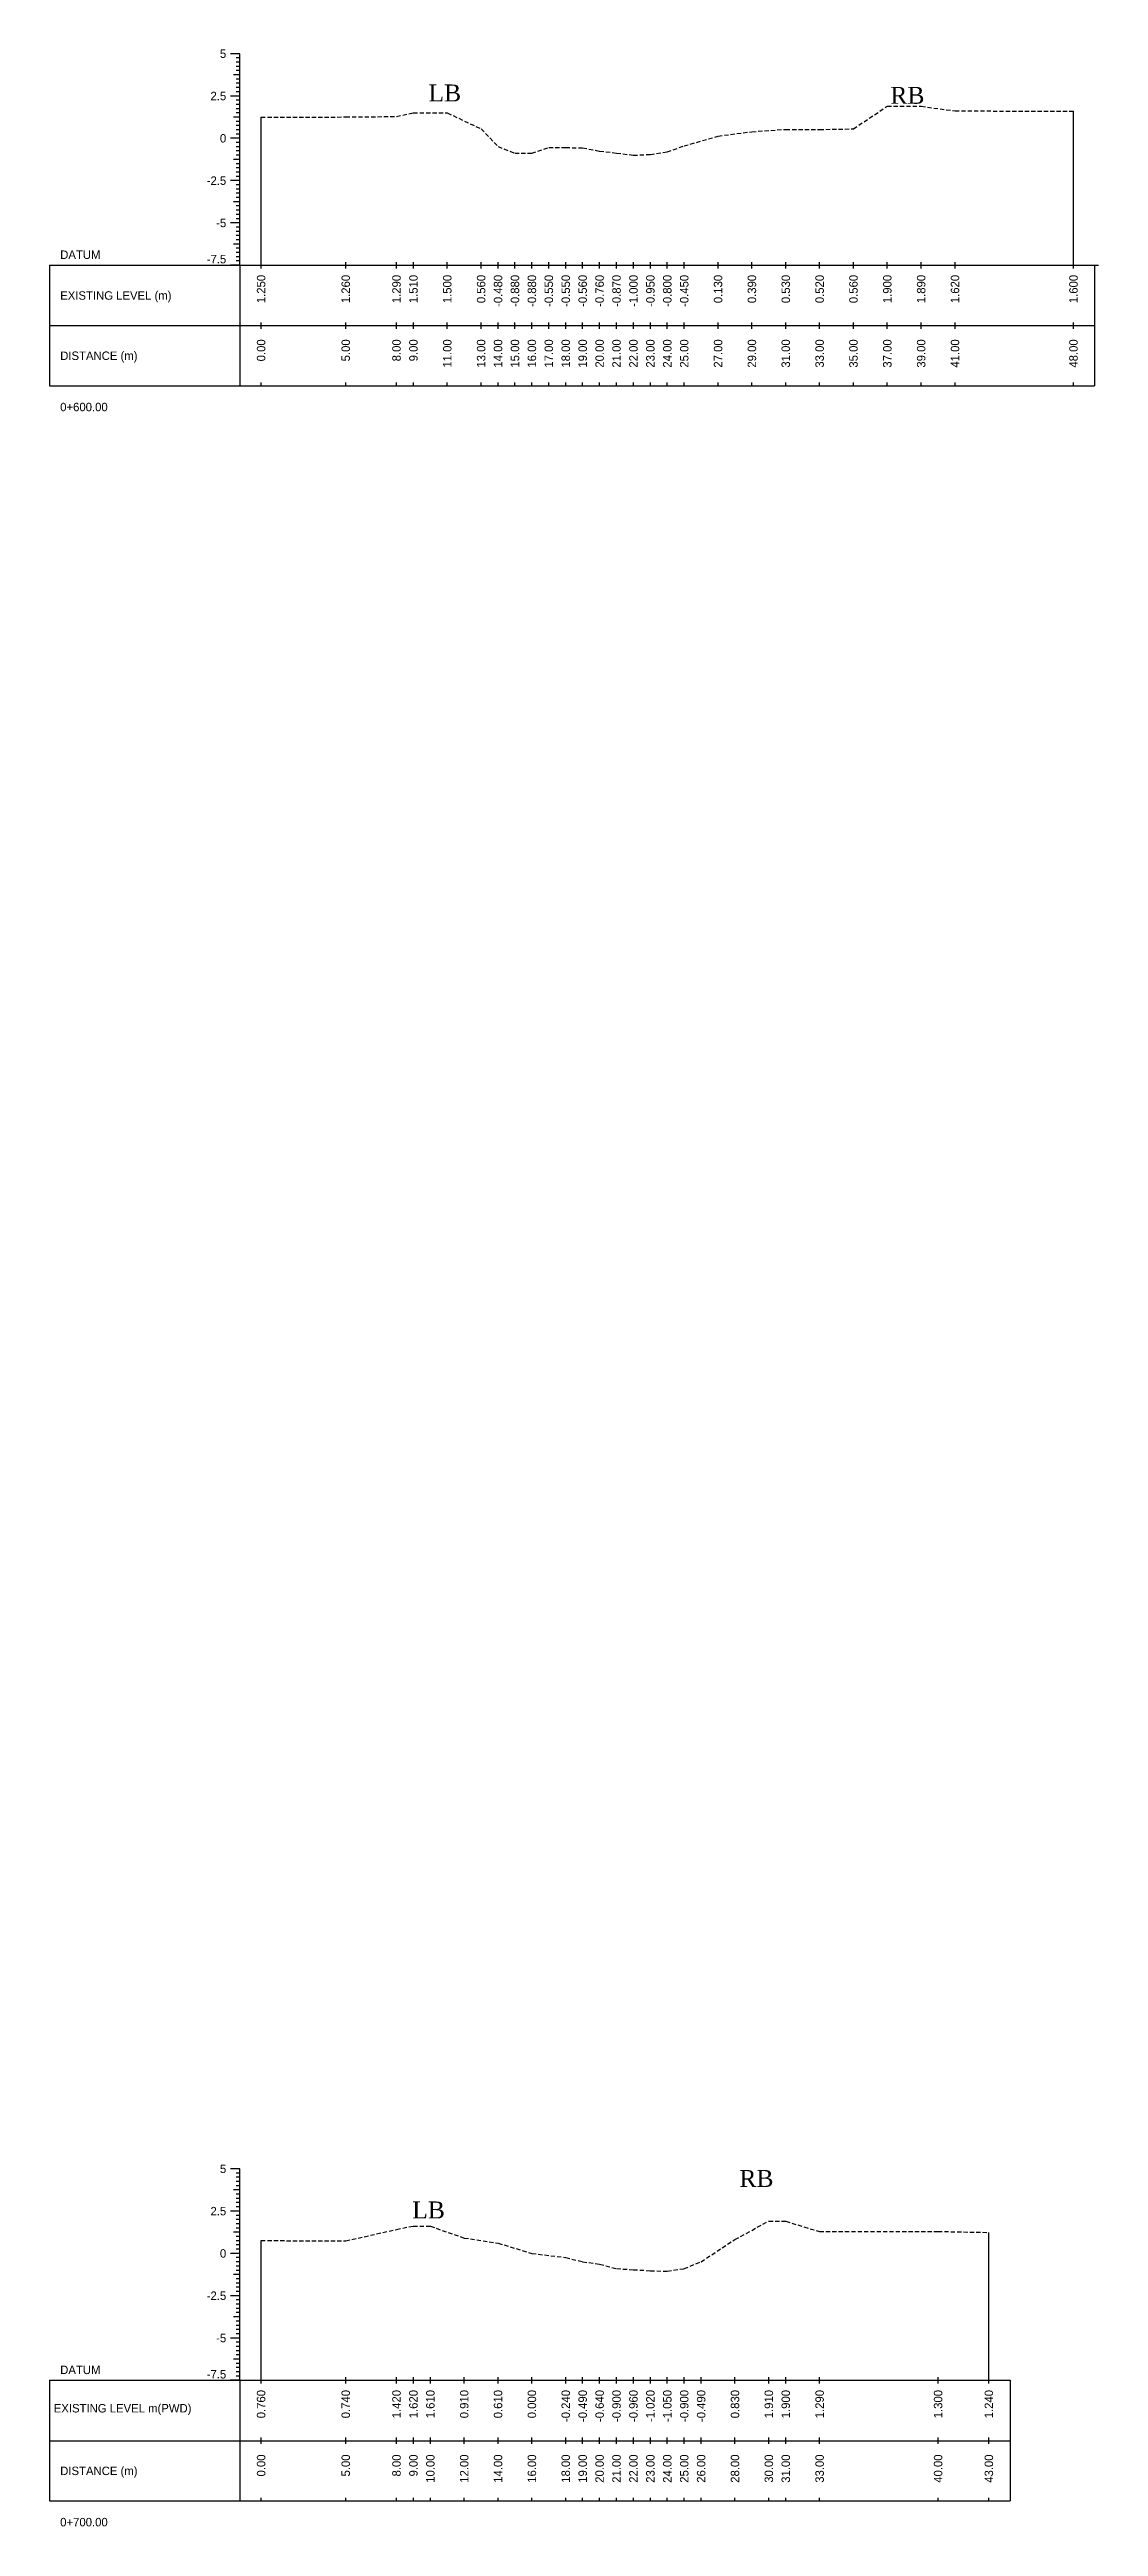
# Model space of a CAD drawing. Header units: inches. Extents: x 3247 to 4722, y -1199 to -293.
# Drawn here: x 3672.9 to 3734.9, y -1108.4 to -962 of the extents above; entities that cross this region are included whole.
import ezdxf
from ezdxf.enums import TextEntityAlignment as Align

# ---------------------------------------------------------------- set-up
doc = ezdxf.new("R2010")
doc.units = ezdxf.units.IN
doc.header["$MEASUREMENT"] = 0
doc.linetypes.add('HIDDEN', pattern=[0.375, 0.25, -0.125])
doc.layers.add('CS_Drawing', color=7, linetype='Continuous')
doc.layers.add('GL', color=3, linetype='HIDDEN')
doc.styles.add('romans', font='romans.shx')

msp = doc.modelspace()

# ---------------------------------------------------------------- texts
at = {"char_height": 1, "width": 685.1065, "attachment_point": 1, "style": 'romans'}
for s, insert in [('{\\fTimes New Roman|b0|i0|c0|p18;LB}', (3695.29, -964.04)), ('{\\fTimes New Roman|b0|i0|c0|p18;RB}', (3722.58, -964.18)), ('{\\fTimes New Roman|b0|i0|c0|p18;RB}', (3713.66, -1087.29)), ('{\\fTimes New Roman|b0|i0|c0|p18;LB}', (3694.33, -1089.15))]:
    msp.add_mtext(s, dxfattribs=dict(at, insert=insert))
at = {"layer": 'CS_Drawing'}
for s, p in [('5', (3683.34, -962.22)), ('2.5', (3683.34, -964.72)), ('0', (3683.34, -967.22)), ('-2.5', (3683.34, -969.72)), ('-5', (3683.34, -972.22)), ('5', (3683.34, -1087.22)), ('2.5', (3683.34, -1089.72)), ('0', (3683.34, -1092.22)), ('-2.5', (3683.34, -1094.72)), ('-5', (3683.34, -1097.22))]:
    msp.add_text(s, height=0.5, dxfattribs=at).set_placement(p, align=Align.MIDDLE_RIGHT)
for s, p in [('DATUM', (3673.53, -974.1)), ('EXISTING LEVEL (m)', (3673.53, -976.51)), ('DISTANCE (m)', (3673.53, -980.07)), ('0+600.00', (3673.53, -983.1)), ('DATUM', (3673.53, -1099.1)), ('EXISTING LEVEL m(PWD)', (3673.15, -1101.37)), ('DISTANCE (m)', (3673.53, -1105.07)), ('0+700.00', (3673.53, -1108.1))]:
    msp.add_text(s, height=0.5, dxfattribs=at).set_placement(p, align=Align.MIDDLE_LEFT)
for p in [(3683.34, -974.61), (3683.34, -1099.61)]:
    msp.add_text('-7.5', height=0.5, dxfattribs=at).set_placement(p, align=Align.RIGHT)
for s, p in [('1.250', (3685.4, -975.29)), ('1.260', (3690.4, -975.29)), ('1.290', (3693.4, -975.29)), ('1.510', (3694.4, -975.29)), ('1.500', (3696.4, -975.29)), ('0.560', (3698.4, -975.29)), ('-0.480', (3699.4, -975.29)), ('-0.880', (3700.4, -975.29)), ('-0.880', (3701.4, -975.29)), ('-0.550', (3702.4, -975.29)), ('-0.550', (3703.4, -975.29)), ('-0.560', (3704.4, -975.29)), ('-0.760', (3705.4, -975.29)), ('-0.870', (3706.4, -975.29)), ('-1.000', (3707.4, -975.29)), ('-0.950', (3708.4, -975.29)), ('-0.800', (3709.4, -975.29)), ('-0.450', (3710.4, -975.29)), ('0.130', (3712.4, -975.29)), ('0.390', (3714.4, -975.29)), ('0.530', (3716.4, -975.29)), ('0.520', (3718.4, -975.29)), ('0.560', (3720.4, -975.29)), ('1.900', (3722.4, -975.29)), ('1.890', (3724.4, -975.29)), ('1.620', (3726.4, -975.29)), ('1.600', (3733.4, -975.29)), ('0.00', (3685.4, -979.1)), ('5.00', (3690.4, -979.1)), ('8.00', (3693.4, -979.1)), ('9.00', (3694.4, -979.1)), ('11.00', (3696.4, -979.1)), ('13.00', (3698.4, -979.1)), ('14.00', (3699.4, -979.1)), ('15.00', (3700.4, -979.1)), ('16.00', (3701.4, -979.1)), ('17.00', (3702.4, -979.1)), ('18.00', (3703.4, -979.1)), ('19.00', (3704.4, -979.1)), ('20.00', (3705.4, -979.1)), ('21.00', (3706.4, -979.1)), ('22.00', (3707.4, -979.1)), ('23.00', (3708.4, -979.1)), ('24.00', (3709.4, -979.1)), ('25.00', (3710.4, -979.1)), ('27.00', (3712.4, -979.1)), ('29.00', (3714.4, -979.1)), ('31.00', (3716.4, -979.1)), ('33.00', (3718.4, -979.1)), ('35.00', (3720.4, -979.1)), ('37.00', (3722.4, -979.1)), ('39.00', (3724.4, -979.1)), ('41.00', (3726.4, -979.1)), ('48.00', (3733.4, -979.1)), ('0.760', (3685.4, -1100.29)), ('0.740', (3690.4, -1100.29)), ('1.420', (3693.4, -1100.29)), ('1.620', (3694.4, -1100.29)), ('1.610', (3695.4, -1100.29)), ('0.910', (3697.4, -1100.29)), ('0.610', (3699.4, -1100.29)), ('0.000', (3701.4, -1100.29)), ('-0.240', (3703.4, -1100.29)), ('-0.490', (3704.4, -1100.29)), ('-0.640', (3705.4, -1100.29)), ('-0.900', (3706.4, -1100.29)), ('-0.960', (3707.4, -1100.29)), ('-1.020', (3708.4, -1100.29)), ('-1.050', (3709.4, -1100.29)), ('-0.900', (3710.4, -1100.29)), ('-0.490', (3711.4, -1100.29)), ('0.830', (3713.4, -1100.29)), ('1.910', (3715.4, -1100.29)), ('1.900', (3716.4, -1100.29)), ('1.290', (3718.4, -1100.29)), ('1.300', (3725.4, -1100.29)), ('1.240', (3728.4, -1100.29)), ('0.00', (3685.4, -1104.1)), ('5.00', (3690.4, -1104.1)), ('8.00', (3693.4, -1104.1)), ('9.00', (3694.4, -1104.1)), ('10.00', (3695.4, -1104.1)), ('12.00', (3697.4, -1104.1)), ('14.00', (3699.4, -1104.1)), ('16.00', (3701.4, -1104.1)), ('18.00', (3703.4, -1104.1)), ('19.00', (3704.4, -1104.1)), ('20.00', (3705.4, -1104.1)), ('21.00', (3706.4, -1104.1)), ('22.00', (3707.4, -1104.1)), ('23.00', (3708.4, -1104.1)), ('24.00', (3709.4, -1104.1)), ('25.00', (3710.4, -1104.1)), ('26.00', (3711.4, -1104.1)), ('28.00', (3713.4, -1104.1)), ('30.00', (3715.4, -1104.1)), ('31.00', (3716.4, -1104.1)), ('33.00', (3718.4, -1104.1)), ('40.00', (3725.4, -1104.1)), ('43.00', (3728.4, -1104.1))]:
    msp.add_text(s, height=0.5, rotation=90, dxfattribs=at).set_placement(p, align=Align.MIDDLE_RIGHT)

# ---------------------------------------------------------------- linework, layer by layer
at = {"layer": 'CS_Drawing'}
for p, q in [((3684.15, -962.22), (3683.59, -962.22)), ((3684.15, -962.22), (3683.76, -962.22)), ((3684.15, -962.22), (3683.93, -962.22)), ((3684.15, -962.47), (3683.93, -962.47)), ((3684.15, -962.72), (3683.93, -962.72)), ((3684.15, -962.97), (3683.93, -962.97)), ((3684.15, -974.72), (3684.15, -962.22)), ((3684.15, -963.47), (3683.76, -963.47)), ((3684.15, -963.22), (3683.93, -963.22)), ((3684.15, -963.47), (3683.93, -963.47)), ((3684.15, -963.72), (3683.93, -963.72)), ((3684.15, -963.97), (3683.93, -963.97)), ((3684.15, -964.22), (3683.93, -964.22)), ((3684.15, -964.47), (3683.93, -964.47)), ((3684.15, -964.72), (3683.59, -964.72)), ((3684.15, -964.72), (3683.76, -964.72)), ((3684.15, -965.97), (3683.76, -965.97)), ((3684.15, -964.72), (3683.93, -964.72)), ((3684.15, -964.97), (3683.93, -964.97)), ((3684.15, -965.22), (3683.93, -965.22)), ((3684.15, -965.47), (3683.93, -965.47)), ((3684.15, -965.72), (3683.93, -965.72)), ((3684.15, -965.97), (3683.93, -965.97)), ((3685.4, -974.72), (3685.4, -965.97)), ((3733.4, -974.72), (3733.4, -965.62)), ((3684.15, -967.22), (3683.59, -967.22)), ((3684.15, -967.22), (3683.76, -967.22)), ((3684.15, -966.22), (3683.93, -966.22)), ((3684.15, -966.47), (3683.93, -966.47)), ((3684.15, -966.72), (3683.93, -966.72)), ((3684.15, -966.97), (3683.93, -966.97)), ((3684.15, -967.22), (3683.93, -967.22)), ((3684.15, -967.47), (3683.93, -967.47)), ((3684.15, -968.47), (3683.76, -968.47)), ((3684.15, -967.72), (3683.93, -967.72)), ((3684.15, -967.97), (3683.93, -967.97)), ((3684.15, -968.22), (3683.93, -968.22)), ((3684.15, -968.47), (3683.93, -968.47)), ((3684.15, -968.72), (3683.93, -968.72)), ((3684.15, -968.97), (3683.93, -968.97)), ((3684.15, -969.72), (3683.59, -969.72)), ((3684.15, -969.72), (3683.76, -969.72)), ((3684.15, -969.22), (3683.93, -969.22)), ((3684.15, -969.47), (3683.93, -969.47)), ((3684.15, -969.72), (3683.93, -969.72)), ((3684.15, -969.97), (3683.93, -969.97)), ((3684.15, -970.22), (3683.93, -970.22)), ((3684.15, -970.47), (3683.93, -970.47)), ((3684.15, -970.97), (3683.76, -970.97)), ((3684.15, -970.72), (3683.93, -970.72)), ((3684.15, -970.97), (3683.93, -970.97)), ((3684.15, -971.22), (3683.93, -971.22)), ((3684.15, -971.47), (3683.93, -971.47)), ((3684.15, -971.72), (3683.93, -971.72)), ((3684.15, -971.97), (3683.93, -971.97)), ((3684.15, -972.22), (3683.59, -972.22)), ((3684.15, -972.22), (3683.76, -972.22)), ((3684.15, -972.22), (3683.93, -972.22)), ((3684.15, -972.47), (3683.93, -972.47)), ((3684.15, -972.72), (3683.93, -972.72)), ((3684.15, -972.97), (3683.93, -972.97)), ((3684.15, -973.22), (3683.93, -973.22)), ((3672.9, -974.72), (3684.15, -974.72)), ((3672.9, -974.72), (3672.9, -981.85)), ((3684.15, -974.72), (3683.59, -974.72)), ((3684.15, -973.47), (3683.76, -973.47)), ((3684.15, -974.72), (3683.76, -974.72)), ((3684.15, -973.47), (3683.93, -973.47)), ((3684.15, -973.72), (3683.93, -973.72)), ((3684.15, -973.97), (3683.93, -973.97)), ((3684.15, -974.22), (3683.93, -974.22)), ((3684.15, -974.47), (3683.93, -974.47)), ((3684.15, -974.72), (3683.93, -974.72)), ((3684.15, -974.72), (3734.65, -974.72)), ((3684.15, -974.72), (3684.15, -981.85)), ((3685.4, -974.91), (3685.4, -974.54)), ((3690.4, -974.91), (3690.4, -974.54)), ((3693.4, -974.91), (3693.4, -974.54)), ((3694.4, -974.91), (3694.4, -974.54)), ((3696.4, -974.91), (3696.4, -974.54)), ((3698.4, -974.91), (3698.4, -974.54)), ((3699.4, -974.91), (3699.4, -974.54)), ((3700.4, -974.91), (3700.4, -974.54)), ((3701.4, -974.91), (3701.4, -974.54)), ((3702.4, -974.91), (3702.4, -974.54)), ((3703.4, -974.91), (3703.4, -974.54)), ((3704.4, -974.91), (3704.4, -974.54)), ((3705.4, -974.91), (3705.4, -974.54)), ((3706.4, -974.91), (3706.4, -974.54)), ((3707.4, -974.91), (3707.4, -974.54)), ((3708.4, -974.91), (3708.4, -974.54)), ((3709.4, -974.91), (3709.4, -974.54)), ((3710.4, -974.91), (3710.4, -974.54)), ((3712.4, -974.91), (3712.4, -974.54)), ((3714.4, -974.91), (3714.4, -974.54)), ((3716.4, -974.91), (3716.4, -974.54)), ((3718.4, -974.91), (3718.4, -974.54)), ((3720.4, -974.91), (3720.4, -974.54)), ((3722.4, -974.91), (3722.4, -974.54)), ((3724.4, -974.91), (3724.4, -974.54)), ((3726.4, -974.91), (3726.4, -974.54)), ((3733.4, -974.91), (3733.4, -974.54)), ((3734.65, -974.72), (3734.88, -974.72)), ((3734.65, -974.72), (3734.65, -981.85)), ((3672.9, -978.29), (3684.15, -978.29)), ((3684.15, -978.29), (3734.65, -978.29)), ((3684.15, -978.29), (3734.65, -978.29)), ((3685.4, -978.47), (3685.4, -978.1)), ((3690.4, -978.47), (3690.4, -978.1)), ((3693.4, -978.47), (3693.4, -978.1)), ((3694.4, -978.47), (3694.4, -978.1)), ((3696.4, -978.47), (3696.4, -978.1)), ((3698.4, -978.47), (3698.4, -978.1)), ((3699.4, -978.47), (3699.4, -978.1)), ((3700.4, -978.47), (3700.4, -978.1)), ((3701.4, -978.47), (3701.4, -978.1)), ((3702.4, -978.47), (3702.4, -978.1)), ((3703.4, -978.47), (3703.4, -978.1)), ((3704.4, -978.47), (3704.4, -978.1)), ((3705.4, -978.47), (3705.4, -978.1)), ((3706.4, -978.47), (3706.4, -978.1)), ((3707.4, -978.47), (3707.4, -978.1)), ((3708.4, -978.47), (3708.4, -978.1)), ((3709.4, -978.47), (3709.4, -978.1)), ((3710.4, -978.47), (3710.4, -978.1)), ((3712.4, -978.47), (3712.4, -978.1)), ((3714.4, -978.47), (3714.4, -978.1)), ((3716.4, -978.47), (3716.4, -978.1)), ((3718.4, -978.47), (3718.4, -978.1)), ((3720.4, -978.47), (3720.4, -978.1)), ((3722.4, -978.47), (3722.4, -978.1)), ((3724.4, -978.47), (3724.4, -978.1)), ((3726.4, -978.47), (3726.4, -978.1)), ((3733.4, -978.47), (3733.4, -978.1)), ((3672.9, -981.85), (3684.15, -981.85)), ((3684.15, -981.85), (3734.65, -981.85)), ((3685.4, -981.85), (3685.4, -981.66)), ((3690.4, -981.85), (3690.4, -981.66)), ((3693.4, -981.85), (3693.4, -981.66)), ((3694.4, -981.85), (3694.4, -981.66)), ((3696.4, -981.85), (3696.4, -981.66)), ((3698.4, -981.85), (3698.4, -981.66)), ((3699.4, -981.85), (3699.4, -981.66)), ((3700.4, -981.85), (3700.4, -981.66)), ((3701.4, -981.85), (3701.4, -981.66)), ((3702.4, -981.85), (3702.4, -981.66)), ((3703.4, -981.85), (3703.4, -981.66)), ((3704.4, -981.85), (3704.4, -981.66)), ((3705.4, -981.85), (3705.4, -981.66)), ((3706.4, -981.85), (3706.4, -981.66)), ((3707.4, -981.85), (3707.4, -981.66)), ((3708.4, -981.85), (3708.4, -981.66)), ((3709.4, -981.85), (3709.4, -981.66)), ((3710.4, -981.85), (3710.4, -981.66)), ((3712.4, -981.85), (3712.4, -981.66)), ((3714.4, -981.85), (3714.4, -981.66)), ((3716.4, -981.85), (3716.4, -981.66)), ((3718.4, -981.85), (3718.4, -981.66)), ((3720.4, -981.85), (3720.4, -981.66)), ((3722.4, -981.85), (3722.4, -981.66)), ((3724.4, -981.85), (3724.4, -981.66)), ((3726.4, -981.85), (3726.4, -981.66)), ((3733.4, -981.85), (3733.4, -981.66)), ((3684.15, -1087.22), (3683.59, -1087.22)), ((3684.15, -1087.22), (3683.76, -1087.22)), ((3684.15, -1087.22), (3683.93, -1087.22)), ((3684.15, -1087.47), (3683.93, -1087.47)), ((3684.15, -1099.72), (3684.15, -1087.22)), ((3684.15, -1088.47), (3683.76, -1088.47)), ((3684.15, -1087.72), (3683.93, -1087.72)), ((3684.15, -1087.97), (3683.93, -1087.97)), ((3684.15, -1088.22), (3683.93, -1088.22)), ((3684.15, -1088.47), (3683.93, -1088.47)), ((3684.15, -1088.72), (3683.93, -1088.72)), ((3684.15, -1088.97), (3683.93, -1088.97)), ((3684.15, -1089.72), (3683.59, -1089.72)), ((3684.15, -1089.72), (3683.76, -1089.72)), ((3684.15, -1089.22), (3683.93, -1089.22)), ((3684.15, -1089.47), (3683.93, -1089.47)), ((3684.15, -1089.72), (3683.93, -1089.72)), ((3684.15, -1089.97), (3683.93, -1089.97)), ((3684.15, -1090.22), (3683.93, -1090.22)), ((3684.15, -1090.47), (3683.93, -1090.47)), ((3684.15, -1090.97), (3683.76, -1090.97)), ((3684.15, -1090.72), (3683.93, -1090.72)), ((3684.15, -1090.97), (3683.93, -1090.97)), ((3684.15, -1091.22), (3683.93, -1091.22)), ((3684.15, -1091.47), (3683.93, -1091.47)), ((3684.15, -1091.72), (3683.93, -1091.72)), ((3684.15, -1091.97), (3683.93, -1091.97)), ((3685.4, -1099.72), (3685.4, -1091.46)), ((3728.4, -1099.72), (3728.4, -1090.98)), ((3684.15, -1092.22), (3683.59, -1092.22)), ((3684.15, -1092.22), (3683.76, -1092.22)), ((3684.15, -1093.47), (3683.76, -1093.47)), ((3684.15, -1092.22), (3683.93, -1092.22)), ((3684.15, -1092.47), (3683.93, -1092.47)), ((3684.15, -1092.72), (3683.93, -1092.72)), ((3684.15, -1092.97), (3683.93, -1092.97)), ((3684.15, -1093.22), (3683.93, -1093.22)), ((3684.15, -1093.47), (3683.93, -1093.47)), ((3684.15, -1094.72), (3683.59, -1094.72)), ((3684.15, -1094.72), (3683.76, -1094.72)), ((3684.15, -1093.72), (3683.93, -1093.72)), ((3684.15, -1093.97), (3683.93, -1093.97)), ((3684.15, -1094.22), (3683.93, -1094.22)), ((3684.15, -1094.47), (3683.93, -1094.47)), ((3684.15, -1094.72), (3683.93, -1094.72)), ((3684.15, -1095.97), (3683.76, -1095.97)), ((3684.15, -1094.97), (3683.93, -1094.97)), ((3684.15, -1095.22), (3683.93, -1095.22)), ((3684.15, -1095.47), (3683.93, -1095.47)), ((3684.15, -1095.72), (3683.93, -1095.72)), ((3684.15, -1095.97), (3683.93, -1095.97)), ((3684.15, -1096.22), (3683.93, -1096.22)), ((3684.15, -1097.22), (3683.59, -1097.22)), ((3684.15, -1097.22), (3683.76, -1097.22)), ((3684.15, -1096.47), (3683.93, -1096.47)), ((3684.15, -1096.72), (3683.93, -1096.72)), ((3684.15, -1096.97), (3683.93, -1096.97)), ((3684.15, -1097.22), (3683.93, -1097.22)), ((3684.15, -1097.47), (3683.93, -1097.47)), ((3684.15, -1097.72), (3683.93, -1097.72)), ((3684.15, -1098.47), (3683.76, -1098.47)), ((3684.15, -1097.97), (3683.93, -1097.97)), ((3684.15, -1098.22), (3683.93, -1098.22)), ((3684.15, -1098.47), (3683.93, -1098.47)), ((3684.15, -1098.72), (3683.93, -1098.72)), ((3684.15, -1098.97), (3683.93, -1098.97)), ((3684.15, -1099.22), (3683.93, -1099.22)), ((3672.9, -1099.72), (3684.15, -1099.72)), ((3672.9, -1099.72), (3672.9, -1106.85)), ((3684.15, -1099.72), (3683.59, -1099.72)), ((3684.15, -1099.72), (3683.76, -1099.72)), ((3684.15, -1099.47), (3683.93, -1099.47)), ((3684.15, -1099.72), (3683.93, -1099.72)), ((3684.15, -1099.72), (3729.65, -1099.72)), ((3684.15, -1099.72), (3684.15, -1106.85)), ((3685.4, -1099.91), (3685.4, -1099.54)), ((3690.4, -1099.91), (3690.4, -1099.54)), ((3693.4, -1099.91), (3693.4, -1099.54)), ((3694.4, -1099.91), (3694.4, -1099.54)), ((3695.4, -1099.91), (3695.4, -1099.54)), ((3697.4, -1099.91), (3697.4, -1099.54)), ((3699.4, -1099.91), (3699.4, -1099.54)), ((3701.4, -1099.91), (3701.4, -1099.54)), ((3703.4, -1099.91), (3703.4, -1099.54)), ((3704.4, -1099.91), (3704.4, -1099.54)), ((3705.4, -1099.91), (3705.4, -1099.54)), ((3706.4, -1099.91), (3706.4, -1099.54)), ((3707.4, -1099.91), (3707.4, -1099.54)), ((3708.4, -1099.91), (3708.4, -1099.54)), ((3709.4, -1099.91), (3709.4, -1099.54)), ((3710.4, -1099.91), (3710.4, -1099.54)), ((3711.4, -1099.91), (3711.4, -1099.54)), ((3713.4, -1099.91), (3713.4, -1099.54)), ((3715.4, -1099.91), (3715.4, -1099.54)), ((3716.4, -1099.91), (3716.4, -1099.54)), ((3718.4, -1099.91), (3718.4, -1099.54)), ((3725.4, -1099.91), (3725.4, -1099.54)), ((3728.4, -1099.91), (3728.4, -1099.54)), ((3729.65, -1099.72), (3729.65, -1106.85)), ((3672.9, -1103.29), (3684.15, -1103.29)), ((3684.15, -1103.29), (3729.65, -1103.29)), ((3684.15, -1103.29), (3729.65, -1103.29)), ((3685.4, -1103.47), (3685.4, -1103.1)), ((3690.4, -1103.47), (3690.4, -1103.1)), ((3693.4, -1103.47), (3693.4, -1103.1)), ((3694.4, -1103.47), (3694.4, -1103.1)), ((3695.4, -1103.47), (3695.4, -1103.1)), ((3697.4, -1103.47), (3697.4, -1103.1)), ((3699.4, -1103.47), (3699.4, -1103.1)), ((3701.4, -1103.47), (3701.4, -1103.1)), ((3703.4, -1103.47), (3703.4, -1103.1)), ((3704.4, -1103.47), (3704.4, -1103.1)), ((3705.4, -1103.47), (3705.4, -1103.1)), ((3706.4, -1103.47), (3706.4, -1103.1)), ((3707.4, -1103.47), (3707.4, -1103.1)), ((3708.4, -1103.47), (3708.4, -1103.1)), ((3709.4, -1103.47), (3709.4, -1103.1)), ((3710.4, -1103.47), (3710.4, -1103.1)), ((3711.4, -1103.47), (3711.4, -1103.1)), ((3713.4, -1103.47), (3713.4, -1103.1)), ((3715.4, -1103.47), (3715.4, -1103.1)), ((3716.4, -1103.47), (3716.4, -1103.1)), ((3718.4, -1103.47), (3718.4, -1103.1)), ((3725.4, -1103.47), (3725.4, -1103.1)), ((3728.4, -1103.47), (3728.4, -1103.1)), ((3672.9, -1106.85), (3684.15, -1106.85)), ((3684.15, -1106.85), (3729.65, -1106.85)), ((3685.4, -1106.85), (3685.4, -1106.66)), ((3690.4, -1106.85), (3690.4, -1106.66)), ((3693.4, -1106.85), (3693.4, -1106.66)), ((3694.4, -1106.85), (3694.4, -1106.66)), ((3695.4, -1106.85), (3695.4, -1106.66)), ((3697.4, -1106.85), (3697.4, -1106.66)), ((3699.4, -1106.85), (3699.4, -1106.66)), ((3701.4, -1106.85), (3701.4, -1106.66)), ((3703.4, -1106.85), (3703.4, -1106.66)), ((3704.4, -1106.85), (3704.4, -1106.66)), ((3705.4, -1106.85), (3705.4, -1106.66)), ((3706.4, -1106.85), (3706.4, -1106.66)), ((3707.4, -1106.85), (3707.4, -1106.66)), ((3708.4, -1106.85), (3708.4, -1106.66)), ((3709.4, -1106.85), (3709.4, -1106.66)), ((3710.4, -1106.85), (3710.4, -1106.66)), ((3711.4, -1106.85), (3711.4, -1106.66)), ((3713.4, -1106.85), (3713.4, -1106.66)), ((3715.4, -1106.85), (3715.4, -1106.66)), ((3716.4, -1106.85), (3716.4, -1106.66)), ((3718.4, -1106.85), (3718.4, -1106.66)), ((3725.4, -1106.85), (3725.4, -1106.66)), ((3728.4, -1106.85), (3728.4, -1106.66))]:
    msp.add_line(p, q, dxfattribs=at)
at = {"layer": 'GL'}
for points in [[(3685.4, -965.97), (3690.4, -965.96), (3693.4, -965.93), (3694.4, -965.71), (3696.4, -965.72), (3698.4, -966.66), (3699.4, -967.7), (3700.4, -968.1), (3701.4, -968.1), (3702.4, -967.77), (3703.4, -967.77), (3704.4, -967.78), (3705.4, -967.98), (3706.4, -968.09), (3707.4, -968.22), (3708.4, -968.17), (3709.4, -968.02), (3710.4, -967.67), (3712.4, -967.09), (3714.4, -966.83), (3716.4, -966.69), (3718.4, -966.7), (3720.4, -966.66), (3722.4, -965.32), (3724.4, -965.33), (3726.4, -965.6), (3733.4, -965.62)], [(3685.4, -1091.46), (3690.4, -1091.48), (3693.4, -1090.8), (3694.4, -1090.6), (3695.4, -1090.61), (3697.4, -1091.31), (3699.4, -1091.61), (3701.4, -1092.22), (3703.4, -1092.46), (3704.4, -1092.71), (3705.4, -1092.86), (3706.4, -1093.12), (3707.4, -1093.18), (3708.4, -1093.24), (3709.4, -1093.27), (3710.4, -1093.12), (3711.4, -1092.71), (3713.4, -1091.39), (3715.4, -1090.31), (3716.4, -1090.32), (3718.4, -1090.93), (3725.4, -1090.92), (3728.4, -1090.98)]]:
    msp.add_lwpolyline(points, dxfattribs=at)

msp.set_redraw_order([(e.dxf.handle, doc.entitydb.next_handle()) for e in msp.query("TEXT MTEXT ATTDEF DIMENSION ARC_DIMENSION")])  # texts and dimensions are drawn at this point

doc.saveas('drawing.dxf')
